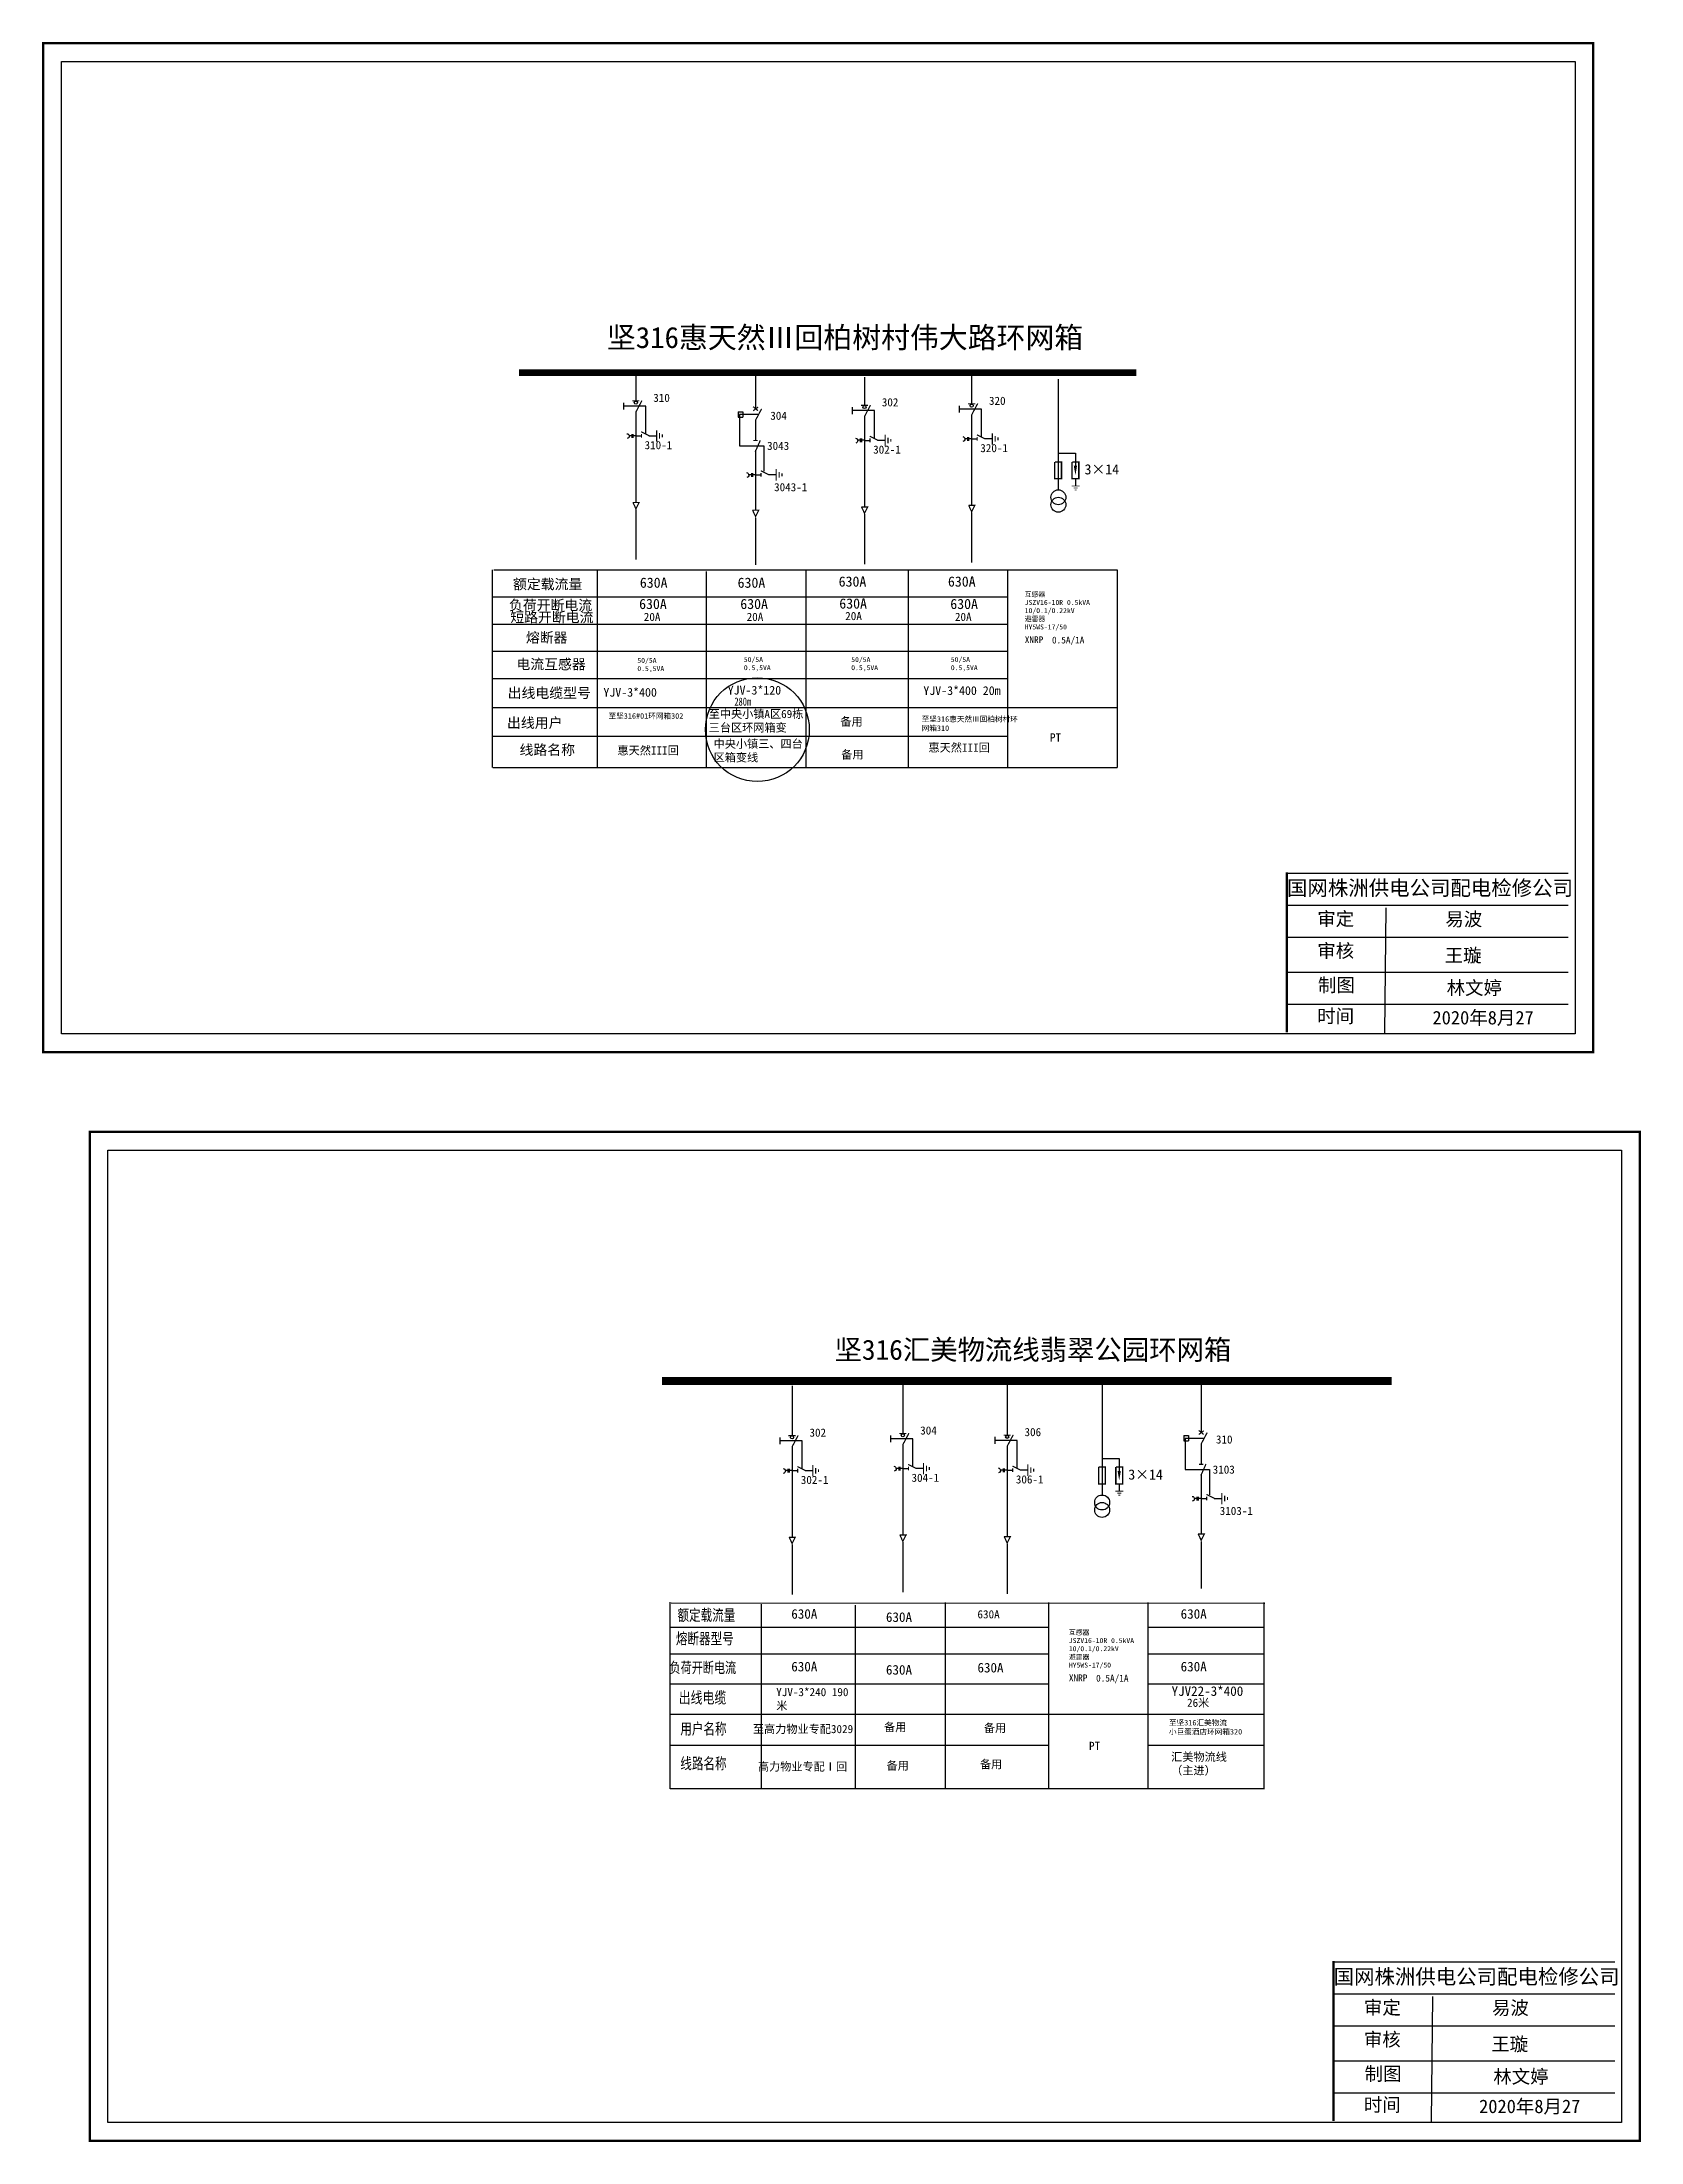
# Model space of a CAD drawing. Header units: millimetres. Extents: x 274 to 2193, y 1327 to 2514.
# Drawn here: x 1606 to 2193, y 1743 to 2514 of the extents above; entities that cross this region are included whole.
import ezdxf

# ---------------------------------------------------------------- set-up
doc = ezdxf.new("R2010")
doc.units = ezdxf.units.MM
doc.linetypes.add('ACAD_ISO02W100', pattern=[15, 12, -3])
doc.linetypes.add('CENTER', pattern=[50.8, 31.75, -6.35, 6.35, -6.35])
doc.styles.add('@KaiTi_txtstyle_3.00_0_0', font='simkai.ttf', dxfattribs={"height": 3})
doc.styles.add('_txtstyle_2.00_0_0', font='simsun.ttc', dxfattribs={"height": 2})
doc.styles.add('_txtstyle_3.00_0_0', font='simsun.ttc', dxfattribs={"height": 3})
doc.styles.add('_txtstyle_3.52_0_0', font='simsun.ttc', dxfattribs={"height": 3.518921})
doc.styles.add('HZ', font='simkai.ttf', dxfattribs={"width": 0.75})
doc.styles.add('hztxt_txtstyle_2.70_0_0', font='simkai.ttf', dxfattribs={"height": 2.7})
doc.styles.add('KaiTi_txtstyle_1.80_0_0', font='simkai.ttf', dxfattribs={"height": 1.8})
doc.styles.add('STYLE1', font='txt.shx', dxfattribs={"height": 2.6})
doc.styles.add('字体', font='', dxfattribs={"height": 1.95})
doc.styles.add('楷体_GB2312_txtstyle_1.09_0_0', font='simkai_0.ttf', dxfattribs={"height": 1.0944})
doc.styles.add('楷体_GB2312_txtstyle_3.00_0_0', font='simkai_0.ttf', dxfattribs={"height": 3})
doc.styles.add('楷体_GB2312_txtstyle_7.37_0_0', font='simkai_0.ttf', dxfattribs={"height": 7.367898})
doc.styles.add('黑体_txtstyle_2.00_0_0', font='simhei.ttf', dxfattribs={"height": 2})
doc.styles.get('字体').set_extended_font_data('SimSun')

msp = doc.modelspace()

# ---------------------------------------------------------------- texts
at = {"color": 7, "style": 'HZ'}
msp.add_text('坚316惠天然Ⅲ回柏树村伟大路环网箱', height=7.7736, dxfattribs=at).set_placement((1813.62, 2401.77, -0.2))
for s, height, p in [('310', 2.988, (1830.64, 2381.99, -0.2)), ('320', 2.988, (1953.93, 2380.9)), ('304', 2.988, (1873.62, 2375.42)), ('302', 2.988, (1914.58, 2380.35)), ('310-1', 2.988, (1827.45, 2364.62, -0.2)), ('3043', 2.988, (1872.44, 2364.35)), ('302-1', 2.988, (1911.4, 2362.97)), ('320-1', 2.988, (1950.74, 2363.53)), ('3043-1', 2.988, (1875.02, 2349.17)), ('XNRP', 2.5, (1967.08, 2293.38, -0.2)), ('0.5A/1A', 2.5, (1977.07, 2293.26, -0.2)), ('304', 2.988, (1928.67, 2002.69)), ('302', 2.988, (1888.01, 2001.9)), ('306', 2.988, (1966.98, 2002.1)), ('310', 2.988, (2037.27, 1999.39)), ('3103', 2.988, (2036.08, 1988.32)), ('302-1', 2.988, (1884.82, 1984.53)), ('304-1', 2.988, (1925.49, 1985.32)), ('306-1', 2.988, (1963.8, 1984.72)), ('3103-1', 2.988, (2038.66, 1973.14)), ('XNRP', 2.5, (1983.28, 1912.07)), ('0.5A/1A', 2.5, (1993.27, 1911.95))]:
    msp.add_text(s, height=height).set_placement(p)
at = {"style": 'HZ'}
for s, height, p in [('3×14', 3.732, (1989.02, 2355.36, -0.2)), ('额定载流量', 3.732, (1779.13, 2313.17, -0.2)), ('630A', 3.732, (1825.73, 2313.72, -0.2)), ('630A', 3.732, (1861.63, 2313.72, -0.2)), ('630A', 3.732, (1898.74, 2314.14, -0.2)), ('630A', 3.732, (1938.87, 2314.14, -0.2)), ('负荷开断电流', 3.732, (1777.66, 2305.47, -0.2)), ('630A', 3.732, (1825.46, 2305.91, -0.2)), ('630A', 3.732, (1862.61, 2305.91, -0.2)), ('630A', 3.732, (1898.97, 2306.06, -0.2)), ('630A', 3.732, (1939.73, 2305.91, -0.2)), ('短路开断电流', 3.732, (1778.14, 2301.05, -0.2)), ('熔断器', 3.732, (1783.86, 2293.57, -0.2)), ('电流互感器', 3.732, (1780.4, 2283.79, -0.2)), ('出线电缆型号', 3.732, (1777.19, 2273.23, -0.2)), ('YJV-3*400 ', 3.209, (1812.34, 2273.71, -0.2)), ('YJV-3*120  ', 3.2093, (1857.97, 2274.49, -0.2)), ('YJV-3*400 20m', 3.2093, (1929.83, 2274.34, -0.2)), ('出线用户 ', 3.732, (1776.95, 2262.25, -0.2)), ('线路名称', 3.732, (1781.55, 2252.34, -0.2)), ('3×14', 3.732, (2005.1, 1986.14))]:
    msp.add_text(s, height=height, dxfattribs=at).set_placement(p)
at = {"linetype": 'Continuous', "attachment_point": 1}
for s, insert, char_height, width, style in [('\\A1;{\\fSimSun|b0|i0|c134|p2;互感器\\PJSZV16-10R 0.5kVA\\P10/0.1/0.22kV\\P避雷器\\PHY5WS-17/50}', (1967.07, 2312.23, -0.2), 1.8, 33.191, 'KaiTi_txtstyle_1.80_0_0'), ('{\\fSimSun|b0|i0|c134|p2;50/5A\\P0.5,5VA}', (1824.81, 2287.93, -0.2), 1.8, 32.2427, 'hztxt_txtstyle_2.70_0_0'), ('{\\fSimSun|b0|i0|c134|p2;50/5A\\P0.5,5VA}', (1863.91, 2288.26, -0.2), 1.8, 32.2427, 'hztxt_txtstyle_2.70_0_0'), ('{\\fSimSun|b0|i0|c134|p2;50/5A\\P0.5,5VA}', (1903.35, 2288.26, -0.2), 1.8, 32.2427, 'hztxt_txtstyle_2.70_0_0'), ('{\\fSimSun|b0|i0|c134|p2;50/5A\\P0.5,5VA}', (1939.92, 2288.26, -0.2), 1.8, 32.2427, 'hztxt_txtstyle_2.70_0_0'), ('{\\fSimSun|b0|i0|c134|p2;至中央小镇A区69栋三台区环网箱变}', (1851.01, 2268.86), 3.0002, 36.9383, 'STYLE1'), ('{\\fSimSun|b0|i0|c134|p2;备用}', (1899.35, 2266.05), 3.0002, 23.3412, 'STYLE1'), ('{\\fSimSun|b0|i0|c134|p2;PT}', (1976.34, 2260.24, -0.2), 3, 14.059, '@KaiTi_txtstyle_3.00_0_0'), ('{\\fSimSun|b0|i0|c134|p2;中央小镇三、四台区箱变线}', (1852.82, 2257.89), 3.0002, 36.2661, 'STYLE1'), ('{\\fSimSun|b0|i0|c134|p2;备用}', (1899.69, 2253.95), 3.0002, 23.3412, 'STYLE1'), ('{\\fSimSun|b0|i0|c134|p2;额定载流量}', (1839.55, 1938.44), 4.1506, 31.9585, 'HZ'), ('{\\fSimSun|b0|i0|c134|p2;630A}', (1881.33, 1938.56), 3.5189, 28.2957, 'STYLE1'), ('{\\fSimSun|b0|i0|c134|p2;630A}', (1916.1, 1937.39), 3.5189, 28.2957, 'STYLE1'), ('{\\fSimSun|b0|i0|c134|p2;630A}', (1949.7, 1938.17), 3.0002, 35.0749, 'STYLE1'), ('{\\fSimSun|b0|i0|c134|p2;630A}', (2024.32, 1938.56), 3.5189, 28.2957, 'STYLE1'), ('{\\fSimSun|b0|i0|c134|p2;熔断器型号}', (1838.97, 1929.81), 4.1506, 33.1472, 'HZ'), ('\\A1;{\\fSimSun|b0|i0|c134|p2;互感器\\PJSZV16-10R 0.5kVA\\P10/0.1/0.22kV\\P避雷器\\PHY5WS-17/50}', (1983.27, 1930.92), 1.8, 33.191, 'KaiTi_txtstyle_1.80_0_0'), ('{\\fSimSun|b0|i0|c134|p2;\\H0.96x;负荷开断电流}', (1836.62, 1919.09), 4.1506, 37.9528, 'HZ'), ('{\\fSimSun|b0|i0|c134|p2;630A}', (1881.33, 1919.21), 3.5189, 28.2957, 'STYLE1'), ('{\\fSimSun|b0|i0|c134|p2;630A}', (1916.1, 1918.04), 3.5189, 28.2957, 'STYLE1'), ('{\\fSimSun|b0|i0|c134|p2;630A}', (1949.7, 1918.82), 3.5189, 28.2957, 'STYLE1'), ('{\\fSimSun|b0|i0|c134|p2;630A}', (2024.32, 1919.21), 3.5189, 28.2957, 'STYLE1'), ('{\\fSimSun|b0|i0|c134|p2;出线电缆}', (1840.01, 1908.2), 4.265, 29.0757, 'HZ'), ('YJV-3*240 190米', (1875.8, 1909.59), 3, 28.2957, '_txtstyle_3.00_0_0'), ('{\\fSimSun|b0|i0|c134|p2;用户名称}', (1840.58, 1896.69), 4.1506, 28.2957, 'HZ'), ('{\\fKaiTi|b0|i0|c134|p49;至高力物业专配3029}', (1867.25, 1896.01), 3, 62.9499, '_txtstyle_3.00_0_0'), ('{\\fSimSun|b0|i0|c134|p2;备用}', (1915.4, 1896.71), 3.0002, 23.3412, 'STYLE1'), ('{\\fSimSun|b0|i0|c134|p2;备用}', (1952.07, 1896.41), 3.0002, 23.3412, 'STYLE1'), ('{\\fSimSun|b0|i0|c134|p2;PT}', (1990.67, 1889.83), 3, 14.059, '@KaiTi_txtstyle_3.00_0_0'), ('{\\fSimSun|b0|i0|c134|p2;线路名称}', (1840.58, 1883.94), 4.1506, 28.2957, 'HZ'), ('{\\fKaiTi|b0|i0|c134|p49;高力物业专配Ⅰ回}', (1869.09, 1882.21), 3, 35.0749, '_txtstyle_3.00_0_0'), ('{\\fSimSun|b0|i0|c134|p2;备用}', (1916.3, 1882.58), 3.0002, 23.3412, 'STYLE1'), ('{\\fSimSun|b0|i0|c134|p2;备用}', (1950.62, 1883.08), 3.0002, 23.3412, 'STYLE1')]:
    msp.add_mtext(s, dxfattribs=dict(at, insert=insert, char_height=char_height, width=width, style=style))
at = {"color": 7, "linetype": 'Continuous', "lineweight": 0, "ltscale": 1.567406, "char_height": 3, "attachment_point": 1, "style": '楷体_GB2312_txtstyle_3.00_0_0'}
for insert in [(1827.16, 2304.52, -0.2), (1864.94, 2304.52, -0.2), (1901.14, 2304.84, -0.2), (1941.43, 2304.52, -0.2)]:
    msp.add_mtext('20A', dxfattribs=dict(at, insert=insert))
at = {"attachment_point": 1}
for s, insert, char_height, width, style in [('{\\fKaiTi|b0|i0|c134|p49;至坚}316{\\fKaiTi|b0|i0|c134|p49;#01环网箱302}', (1814.23, 2267.63, -0.2), 2, 33.743, '_txtstyle_2.00_0_0'), ('{\\fSimSun|b0|i0|c134|p2;280m}', (1860.46, 2273.41), 3, 15.4455, 'HZ'), ('{\\fKaiTi|b0|i0|c134|p49;至坚}316{\\fKaiTi|b0|i0|c134|p49;惠天然Ⅲ回柏树村环网箱310}', (1929.22, 2266.49, -0.2), 2, 33.743, '_txtstyle_2.00_0_0'), ('惠天然III回', (1817.52, 2255.46, -0.2), 3, 33.743, '_txtstyle_3.00_0_0'), ('惠天然III回', (1931.74, 2256.5), 3, 33.743, '_txtstyle_3.00_0_0'), ('坚316汇美物流线翡翠公园环网箱', (1897.22, 2037.52), 7.3679, 195.8102, '楷体_GB2312_txtstyle_7.37_0_0')]:
    msp.add_mtext(s, dxfattribs=dict(at, insert=insert, char_height=char_height, width=width, style=style))
at = {"color": 0, "linetype": 'Continuous', "attachment_point": 1, "style": '字体'}
for s, insert, char_height, width in [('{\\H1.1x;\\C256;国网株洲供电公司配电检修公司\\fSimSun|b0|i0|c134|p2;\\H0.9091x;}', (2063.39, 2206.21), 5, 126.4336), ('\\f\uffbfﾬￌﾣﾤ_GB2312|b0|i0|c134|p49;审定', (2074.49, 2194.58), 4.9646, 38.826), ('{\\fSimSun|b0|i0|c134|p2;易波}', (2121.52, 2194.49), 4.9646, 38.826), ('\\f\uffbfﾬￌﾣﾤ_GB2312|b0|i0|c134|p49;审核', (2074.49, 2182.88), 4.9646, 38.826), ('王璇', (2121.27, 2181.17), 4.965, 38.826), ('\\f\uffbfﾬￌﾣﾤ_GB2312|b0|i0|c134|p49;制图', (2074.76, 2170.27), 4.9646, 38.826), ('\\f\uffbfﾬￌﾣﾤ_GB2312|b0|i0|c134|p49;时间', (2074.49, 2158.88), 4.9646, 38.826), ('{\\H1.1x;\\C256;国网株洲供电公司配电检修公司\\fSimSun|b0|i0|c134|p2;\\H0.9091x;}', (2080.51, 1806.32), 5, 126.4336), ('\\f\uffbfﾬￌﾣﾤ_GB2312|b0|i0|c134|p49;审定', (2091.61, 1794.69), 4.9646, 38.826), ('{\\fSimSun|b0|i0|c134|p2;易波}', (2138.64, 1794.6), 4.9646, 38.826), ('\\f\uffbfﾬￌﾣﾤ_GB2312|b0|i0|c134|p49;审核', (2091.61, 1782.99), 4.9646, 38.826), ('王璇', (2138.39, 1781.28), 4.965, 38.826), ('\\f\uffbfﾬￌﾣﾤ_GB2312|b0|i0|c134|p49;制图', (2091.88, 1770.38), 4.9646, 38.826), ('\\f\uffbfﾬￌﾣﾤ_GB2312|b0|i0|c134|p49;时间', (2091.61, 1758.99), 4.9646, 38.826)]:
    msp.add_mtext(s, dxfattribs=dict(at, insert=insert, char_height=char_height, width=width))
at = {"color": 7, "linetype": 'Continuous', "attachment_point": 1}
for s, insert, char_height, width, style in [('林文婷', (2122, 2169.23), 4.965, 38.826, '楷体_GB2312_txtstyle_1.09_0_0'), ('{\\fSimSun|b0|i0|c134|p2;2020年8月27}', (2116.8, 2158.3), 4.9646, 72.6194, '楷体_GB2312_txtstyle_1.09_0_0'), ('{\\fSimSun|b0|i0|c134|p2;YJV22-3*400}', (2020.98, 1910.21), 3.5189, 28.2957, '_txtstyle_3.52_0_0'), ('{\\fSimSun|b0|i0|c134|p2;26米}', (2026.66, 1905.68), 3, 28.2957, '_txtstyle_3.00_0_0'), ('至坚316汇美物流^J小巨蛋酒店环网箱320', (2020.03, 1897.85), 2, 29.4456, '黑体_txtstyle_2.00_0_0'), ('汇美物流线（主进）', (2020.84, 1885.79), 3, 25.4603, '_txtstyle_3.00_0_0'), ('林文婷', (2139.12, 1769.34), 4.965, 38.826, '楷体_GB2312_txtstyle_1.09_0_0'), ('{\\fSimSun|b0|i0|c134|p2;2020年8月27}', (2133.92, 1758.41), 4.9646, 72.6194, '楷体_GB2312_txtstyle_1.09_0_0')]:
    msp.add_mtext(s, dxfattribs=dict(at, insert=insert, char_height=char_height, width=width, style=style))

# ---------------------------------------------------------------- blocks, each defined once
blk = doc.blocks.new('JD')
for points in [[(-2, 0.2), (-2, -0.2), (2, 0.2), (2, -0.2)], [(1, -1.2), (1, -0.8), (-1, -1.2), (-1, -0.8)], [(-0.5, -1.8), (-0.5, -2.2), (0.5, -1.8), (0.5, -2.2)]]:
    blk.add_trace(points)

# ---------------------------------------------------------------- linework, layer by layer
for p, q in [((1824.25, 2392.76, -0.2), (1824.25, 2382.42, -0.2)), ((1868.19, 2392.39), (1868.19, 2379.39)), ((1947.54, 2391.67), (1947.54, 2381.33)), ((1908.2, 2391.11), (1908.2, 2380.77)), ((1979.37, 2390.32, -0.2), (1979.37, 2349.68, -0.2)), ((1824.25, 2378.35, -0.2), (1824.25, 2345.12, -0.2)), ((1861.81, 2378.35), (1861.81, 2376.36)), ((1861.81, 2378.35), (1863.6, 2378.35)), ((1861.81, 2376.36), (1863.6, 2376.36)), ((1863.6, 2378.35), (1863.6, 2376.36)), ((1908.2, 2376.7), (1908.2, 2343.47)), ((1947.54, 2377.26), (1947.54, 2344.03)), ((1824.25, 2369.52, -0.2), (1826.32, 2369.52, -0.2)), ((1829.02, 2369.58, -0.2), (1831.84, 2369.58, -0.2)), ((1868.19, 2375.32), (1868.19, 2367.91)), ((1947.54, 2368.43), (1949.61, 2368.43)), ((1952.31, 2368.49), (1955.13, 2368.49)), ((1868.19, 2364.2), (1868.19, 2342.33)), ((1908.2, 2367.87), (1910.27, 2367.87)), ((1912.97, 2367.93), (1915.78, 2367.93)), ((1979.34, 2363.12, -0.2), (1985.68, 2363.12, -0.2)), ((1985.68, 2363.12, -0.2), (1985.68, 2358.48, -0.2)), ((1868.19, 2355.22), (1870.25, 2355.22)), ((1872.96, 2355.28), (1875.77, 2355.28)), ((1985.68, 2353.61, -0.2), (1985.68, 2351.21, -0.2)), ((1771.46, 2320.32), (1771.46, 2247.71)), ((1810.01, 2320.3, -0.2), (1810.01, 2247.7, -0.2)), ((1850.07, 2319.75, -0.2), (1850.07, 2247.7, -0.2)), ((1886.67, 2320.06, -0.2), (1886.67, 2247.7, -0.2)), ((1924.28, 2320.08, -0.2), (1924.28, 2247.7, -0.2)), ((1960.72, 2320.08, -0.2), (1960.72, 2247.7, -0.2)), ((2001.01, 2320.32, -0.2), (2001.01, 2247.7, -0.2)), ((1771.7, 2310.35, -0.2), (1960.72, 2310.35, -0.2)), ((1922.29, 2021.41), (1922.29, 2003.12)), ((1995.44, 2021.1), (1995.44, 1980.47)), ((2031.83, 2022.57), (2031.83, 2003.36)), ((1881.62, 2020.62), (1881.62, 2002.33)), ((1960.6, 2020.82), (1960.6, 2002.52)), ((1881.62, 1998.25), (1881.62, 1965.03)), ((1922.29, 1999.05), (1922.29, 1965.82)), ((1960.6, 1998.45), (1960.6, 1965.22)), ((2025.45, 2002.32), (2025.45, 2000.34)), ((2025.45, 2002.32), (2027.24, 2002.32)), ((2025.45, 2000.34), (2027.24, 2000.34)), ((2027.24, 2002.32), (2027.24, 2000.34)), ((2031.83, 1999.29), (2031.83, 1991.88)), ((1922.29, 1990.22), (1924.36, 1990.22)), ((1927.06, 1990.28), (1929.88, 1990.28)), ((1995.42, 1993.9), (2001.76, 1993.9)), ((2001.76, 1993.9), (2001.76, 1989.26)), ((1881.62, 1989.43), (1883.69, 1989.43)), ((1886.39, 1989.49), (1889.21, 1989.49)), ((1960.6, 1989.62), (1962.67, 1989.62)), ((1965.37, 1989.68), (1968.19, 1989.68)), ((2001.76, 1984.39), (2001.76, 1982)), ((2031.83, 1988.17), (2031.83, 1966.3)), ((2031.83, 1979.19), (2033.9, 1979.19)), ((2036.6, 1979.25), (2039.41, 1979.25))]:
    msp.add_line(p, q)
at = {"linetype": 'ACAD_ISO02W100'}
for p, q in [((1862.38, 2377.32), (1862.38, 2365.91)), ((1869.08, 2377.32), (1862.38, 2377.32)), ((1862.38, 2365.91), (1871.22, 2365.91)), ((1871.22, 2365.91), (1871.22, 2356.51)), ((2026.02, 2001.29), (2026.02, 1989.88)), ((2032.72, 2001.29), (2026.02, 2001.29)), ((2026.02, 1989.88), (2034.86, 1989.88)), ((2034.86, 1989.88), (2034.86, 1980.48))]:
    msp.add_line(p, q, dxfattribs=at)
at = {"linetype": 'CENTER'}
for p, q in [((1824.27, 2342.43, -0.2), (1824.27, 2324.07, -0.2)), ((1868.2, 2339.4), (1868.2, 2322.15)), ((1908.21, 2340.78), (1908.21, 2322.42)), ((1947.56, 2341.34), (1947.56, 2322.98)), ((1881.64, 1962.34), (1881.64, 1943.97)), ((1922.3, 1963.13), (1922.3, 1944.77)), ((1960.61, 1962.53), (1960.61, 1944.17)), ((2031.84, 1963.37), (2031.84, 1946.12))]:
    msp.add_line(p, q, dxfattribs=at)
at = {"linetype": 'Continuous'}
for p, q in [((1772.12, 2320.32, -0.2), (2001.01, 2320.32, -0.2)), ((1771.7, 2300.4, -0.2), (1828.77, 2300.4, -0.2)), ((1828.34, 2300.4, -0.2), (1960.72, 2300.4, -0.2)), ((1771.7, 2290.45, -0.2), (1960.72, 2290.45, -0.2)), ((1771.7, 2280.37, -0.2), (1960.72, 2280.37, -0.2)), ((1771.7, 2269.77, -0.2), (2001.01, 2269.77, -0.2)), ((1771.7, 2259.19, -0.2), (1960.72, 2259.19, -0.2)), ((1771.7, 2247.7, -0.2), (2001.01, 2247.7, -0.2)), ((1836.84, 1872.5), (1836.84, 1941.17)), ((1837.19, 1940.91), (2055.27, 1940.75)), ((1870.28, 1940.43), (1870.28, 1872.75)), ((1904.75, 1939.97), (1904.75, 1872.55)), ((1937.9, 1941.04), (1937.9, 1872.51)), ((1975.75, 1941.04), (1975.75, 1872.51)), ((2012.26, 1940.99), (2012.26, 1872.47)), ((2054.92, 1941), (2054.92, 1872.48)), ((1836.84, 1931.99), (1975.75, 1931.99)), ((1836.84, 1922.13), (1975.75, 1922.13)), ((1836.84, 1911.11), (1975.75, 1911.11)), ((1836.84, 1899.95), (2054.92, 1899.95)), ((1836.84, 1888.59), (1975.75, 1888.59)), ((2054.92, 1872.5), (1836.84, 1872.5))]:
    msp.add_line(p, q, dxfattribs=at)
at = {"color": 0, "linetype": 'Continuous'}
for p, q in [((2063.41, 2208.93), (2166.62, 2208.93)), ((2063.41, 2197.15), (2166.62, 2197.15)), ((2099.66, 2196.16), (2099.23, 2150.26)), ((2063.41, 2185.4), (2166.62, 2185.4)), ((2063.41, 2172.57), (2166.62, 2172.57)), ((2063.41, 2160.82), (2166.62, 2160.82)), ((2080.53, 1809.04), (2183.74, 1809.04)), ((2080.53, 1797.26), (2183.74, 1797.26)), ((2116.78, 1796.27), (2116.35, 1750.37)), ((2080.53, 1785.51), (2183.74, 1785.51)), ((2080.53, 1772.68), (2183.74, 1772.68)), ((2080.53, 1760.93), (2183.74, 1760.93))]:
    msp.add_line(p, q, dxfattribs=at)
at = {"linetype": 'Continuous', "ltscale": 2.402579}
for p, q in [((2012.26, 1931.99), (2054.92, 1931.99)), ((2012.26, 1922.13), (2054.92, 1922.13)), ((2012.26, 1911.11), (2054.92, 1911.11)), ((2012.26, 1888.59), (2054.92, 1888.59))]:
    msp.add_line(p, q, dxfattribs=at)
at = {"color": 0, "linetype": 'Continuous', "const_width": 0.827}
for points in [[(1606.6, 2513.77), (2175.84, 2513.77), (2175.84, 2143.13), (1606.6, 2143.13)], [(1623.72, 2113.88), (2192.96, 2113.88), (2192.96, 1743.24), (1623.72, 1743.24)]]:
    msp.add_lwpolyline(points, close=True, dxfattribs=at)
at = {"color": 0, "linetype": 'Continuous'}
for points in [[(1613.29, 2507.07), (2169.14, 2507.07), (2169.14, 2149.83), (1613.29, 2149.83)], [(1630.41, 2107.18), (2186.26, 2107.18), (2186.26, 1749.94), (1630.41, 1749.94)]]:
    msp.add_lwpolyline(points, close=True, dxfattribs=at)
at = {"elevation": -0.2}
for points, const_width in [([(1781.4, 2392.76), (2008.01, 2392.76)], 2.45), ([(1822.93, 2382.37), (1825.57, 2382.37)], 0.448), ([(1824.25, 2378.23), (1826.49, 2382.48)], 0.448), ([(1826.21, 2371.02), (1829.2, 2369.52)], 0.448), ([(1826.32, 2370.21), (1826.32, 2368.83)], 0.448), ([(1978.1, 2359.95), (1978.1, 2353.76), (1980.58, 2353.76), (1980.58, 2359.95), (1978.18, 2359.95)], 0.522), ([(1984.45, 2359.95), (1984.45, 2353.76), (1986.92, 2353.76), (1986.92, 2359.95), (1984.52, 2359.95)], 0.522), ([(1823.15, 2345.05), (1825.43, 2345.05), (1824.27, 2342.74), (1823.18, 2345.09)], 0.448)]:
    msp.add_lwpolyline(points, dxfattribs=dict(at, const_width=const_width))
for points in [[(1819.73, 2381.69), (1819.73, 2379.19)], [(1822.75, 2369.55), (1821.8, 2369.55)], [(1822.75, 2370.17), (1822.75, 2368.81)], [(1823.16, 2370.17), (1823.16, 2368.81)], [(1824.25, 2369.55), (1823.16, 2369.55)]]:
    msp.add_lwpolyline(points, dxfattribs=at)
at = {"linetype": 'ACAD_ISO02W100', "elevation": -0.2}
msp.add_lwpolyline([(1827.93, 2370.23), (1827.93, 2380.44), (1819.73, 2380.44)], dxfattribs=at)
for points, const_width in [([(1867.33, 2378.72), (1869.15, 2380.09)], 0.448), ([(1867.35, 2380.22), (1869.11, 2378.76)], 0.448), ([(1868.19, 2375.2), (1870.43, 2379.45)], 0.448), ([(1906.88, 2380.72), (1909.52, 2380.72)], 0.448), ([(1908.2, 2376.58), (1910.44, 2380.83)], 0.448), ([(1946.22, 2381.28), (1948.87, 2381.28)], 0.448), ([(1947.54, 2377.14), (1949.79, 2381.39)], 0.448), ([(1868.09, 2363.66), (1869.98, 2367.88)], 0.448), ([(1910.15, 2369.37), (1913.14, 2367.87)], 0.448), ([(1910.27, 2368.56), (1910.27, 2367.18)], 0.448), ([(1949.5, 2369.93), (1952.49, 2368.43)], 0.448), ([(1949.61, 2369.12), (1949.61, 2367.74)], 0.448), ([(1867.38, 2367.79), (1869.04, 2367.79)], 0.448), ([(1870.14, 2356.72), (1873.13, 2355.22)], 0.448), ([(1870.25, 2355.91), (1870.25, 2354.53)], 0.448), ([(1867.08, 2342.2), (1869.37, 2342.2), (1868.2, 2339.89), (1867.11, 2342.24)], 0.448), ([(1907.1, 2343.4), (1909.38, 2343.4), (1908.21, 2341.09), (1907.12, 2343.45)], 0.448), ([(1946.44, 2343.96), (1948.72, 2343.96), (1947.56, 2341.65), (1946.47, 2344)], 0.448), ([(1833.92, 2022.34), (2101.84, 2022.34)], 2.99), ([(1880.3, 2002.27), (1882.94, 2002.27)], 0.448), ([(1881.62, 1998.14), (1883.86, 2002.39)], 0.448), ([(1920.97, 2003.07), (1923.61, 2003.07)], 0.448), ([(1922.29, 1998.93), (1924.53, 2003.18)], 0.448), ([(1959.28, 2002.47), (1961.92, 2002.47)], 0.448), ([(1960.6, 1998.33), (1962.84, 2002.58)], 0.448), ([(2030.97, 2002.7), (2032.8, 2004.06)], 0.448), ([(2030.99, 2004.19), (2032.75, 2002.73)], 0.448), ([(2031.83, 1999.17), (2034.07, 2003.42)], 0.448), ([(1883.58, 1990.92), (1886.57, 1989.43)], 0.448), ([(1883.69, 1990.12), (1883.69, 1988.74)], 0.448), ([(1924.25, 1991.72), (1927.23, 1990.22)], 0.448), ([(1924.36, 1990.91), (1924.36, 1989.53)], 0.448), ([(1962.55, 1991.12), (1965.54, 1989.62)], 0.448), ([(1962.67, 1990.31), (1962.67, 1988.93)], 0.448), ([(1994.18, 1990.73), (1994.18, 1984.55), (1996.65, 1984.55), (1996.65, 1990.73), (1994.26, 1990.73)], 0.522), ([(2000.52, 1990.73), (2000.52, 1984.55), (2003, 1984.55), (2003, 1990.73), (2000.6, 1990.73)], 0.522), ([(2031.02, 1991.76), (2032.68, 1991.76)], 0.448), ([(2031.74, 1987.63), (2033.62, 1991.85)], 0.448), ([(2033.78, 1980.69), (2036.77, 1979.19)], 0.448), ([(2033.9, 1979.88), (2033.9, 1978.5)], 0.448), ([(1880.52, 1964.96), (1882.8, 1964.96), (1881.64, 1962.65), (1880.55, 1965)], 0.448), ([(1921.19, 1965.75), (1923.47, 1965.75), (1922.3, 1963.44), (1921.22, 1965.79)], 0.448), ([(1959.5, 1965.15), (1961.78, 1965.15), (1960.61, 1962.84), (1959.53, 1965.2)], 0.448), ([(2030.73, 1966.17), (2033.01, 1966.17), (2031.84, 1963.86), (2030.75, 1966.21)], 0.448)]:
    msp.add_lwpolyline(points, dxfattribs=dict(const_width=const_width))
for points in [[(1903.68, 2380.04), (1903.68, 2377.54)], [(1943.03, 2380.6), (1943.03, 2378.1)], [(1906.69, 2368.53), (1906.69, 2367.16)], [(1907.11, 2368.53), (1907.11, 2367.16)], [(1946.04, 2368.46), (1945.09, 2368.46)], [(1946.04, 2369.08), (1946.04, 2367.72)], [(1946.46, 2369.08), (1946.46, 2367.72)], [(1947.54, 2368.46), (1946.46, 2368.46)], [(1906.69, 2367.9), (1905.75, 2367.9)], [(1908.19, 2367.9), (1907.11, 2367.9)], [(1866.68, 2355.25), (1865.73, 2355.25)], [(1866.68, 2355.87), (1866.68, 2354.51)], [(1867.1, 2355.87), (1867.1, 2354.51)], [(1868.18, 2355.25), (1867.1, 2355.25)], [(1877.1, 2001.6), (1877.1, 1999.1)], [(1917.77, 2002.39), (1917.77, 1999.89)], [(1956.08, 2001.79), (1956.08, 1999.29)], [(1920.78, 1990.24), (1919.84, 1990.24)], [(1920.78, 1990.87), (1920.78, 1989.51)], [(1921.2, 1990.87), (1921.2, 1989.51)], [(1922.29, 1990.24), (1921.2, 1990.24)], [(1959.09, 1990.27), (1959.09, 1988.91)], [(1959.51, 1990.27), (1959.51, 1988.91)], [(1880.12, 1989.45), (1879.17, 1989.45)], [(1880.12, 1990.08), (1880.12, 1988.72)], [(1880.54, 1990.08), (1880.54, 1988.72)], [(1881.62, 1989.45), (1880.54, 1989.45)], [(1959.09, 1989.65), (1958.15, 1989.65)], [(1960.6, 1989.65), (1959.51, 1989.65)], [(2030.32, 1979.22), (2029.38, 1979.22)], [(2030.32, 1979.84), (2030.32, 1978.48)], [(2030.74, 1979.84), (2030.74, 1978.48)], [(2031.82, 1979.22), (2030.74, 1979.22)]]:
    msp.add_lwpolyline(points)
at = {"linetype": 'ACAD_ISO02W100'}
for points in [[(1911.87, 2368.58), (1911.87, 2378.79), (1903.68, 2378.79)], [(1951.22, 2369.14), (1951.22, 2379.35), (1943.03, 2379.35)], [(1885.3, 1990.14), (1885.3, 2000.35), (1877.1, 2000.35)], [(1925.97, 1990.93), (1925.97, 2001.14), (1917.77, 2001.14)], [(1964.28, 1990.33), (1964.28, 2000.54), (1956.08, 2000.54)]]:
    msp.add_lwpolyline(points, dxfattribs=at)
at = {"elevation": -0.2}
for points, format in [([(1821, 2370.31, -0.877934), (1821.03, 2368.5)], "xyb"), ([(1985.68, 2358.56, 1.22, 0, 0), (1985.68, 2355.08, 0, 0, 0)], "xyseb")]:
    msp.add_lwpolyline(points, format=format, dxfattribs=at)
for points, format in [([(1904.94, 2368.66, -0.877934), (1904.98, 2366.85)], "xyb"), ([(1944.29, 2369.22, -0.877934), (1944.32, 2367.41)], "xyb"), ([(1864.93, 2356.01, -0.877934), (1864.97, 2354.2)], "xyb"), ([(1878.37, 1990.22, -0.877934), (1878.4, 1988.41)], "xyb"), ([(1919.04, 1991.01, -0.877934), (1919.07, 1989.2)], "xyb"), ([(1957.35, 1990.41, -0.877934), (1957.38, 1988.6)], "xyb"), ([(2001.76, 1989.34, 1.22, 0, 0), (2001.76, 1985.86, 0, 0, 0)], "xyseb"), ([(2028.57, 1979.98, -0.877934), (2028.61, 1978.17)], "xyb")]:
    msp.add_lwpolyline(points, format=format)
at = {"color": 0, "linetype": 'Continuous', "const_width": 0.827}
for points in [[(2063.35, 2209.16), (2063.35, 2150.45)], [(2080.47, 1809.27), (2080.47, 1750.56)]]:
    msp.add_lwpolyline(points, dxfattribs=at)
for centre, radius in [((1824.25, 2381.73, -0.2), 0.574), ((1908.2, 2380.09), 0.574), ((1947.54, 2380.64), 0.574), ((1979.42, 2346.95, -0.2), 2.74), ((1979.42, 2344.21, -0.2), 2.74), ((1881.62, 2001.64), 0.574), ((1922.29, 2002.43), 0.574), ((1960.6, 2001.83), 0.574), ((1995.49, 1977.73), 2.74), ((1995.49, 1975), 2.74)]:
    msp.add_circle(centre, radius)
at = {"color": 1}
msp.add_circle((1868.87, 2261.6), 19.07, dxfattribs=at)

# ---------------------------------------------------------------- block references
at = {"xscale": 1.045948924507229, "yscale": 1.045948924507229, "zscale": 1.045948924507138, "rotation": 90}
for p in [(1831.88, 2369.5, -0.2), (1915.83, 2367.85), (1955.17, 2368.41), (1875.81, 2355.2), (1889.25, 1989.41), (1929.92, 1990.2), (1968.23, 1989.6), (2039.45, 1979.17)]:
    msp.add_blockref('JD', p, dxfattribs=at)
at = {"xscale": 0.7313996298432812, "yscale": 0.7313996297420431, "zscale": 0.7313996298722628}
for p in [(1985.73, 2351.1, -0.2), (2001.8, 1981.89)]:
    msp.add_blockref('JD', p, dxfattribs=at)

msp.set_redraw_order([(e.dxf.handle, doc.entitydb.next_handle()) for e in msp.query("TEXT MTEXT ATTDEF DIMENSION ARC_DIMENSION")])  # texts and dimensions are drawn at this point

doc.saveas('drawing.dxf')
